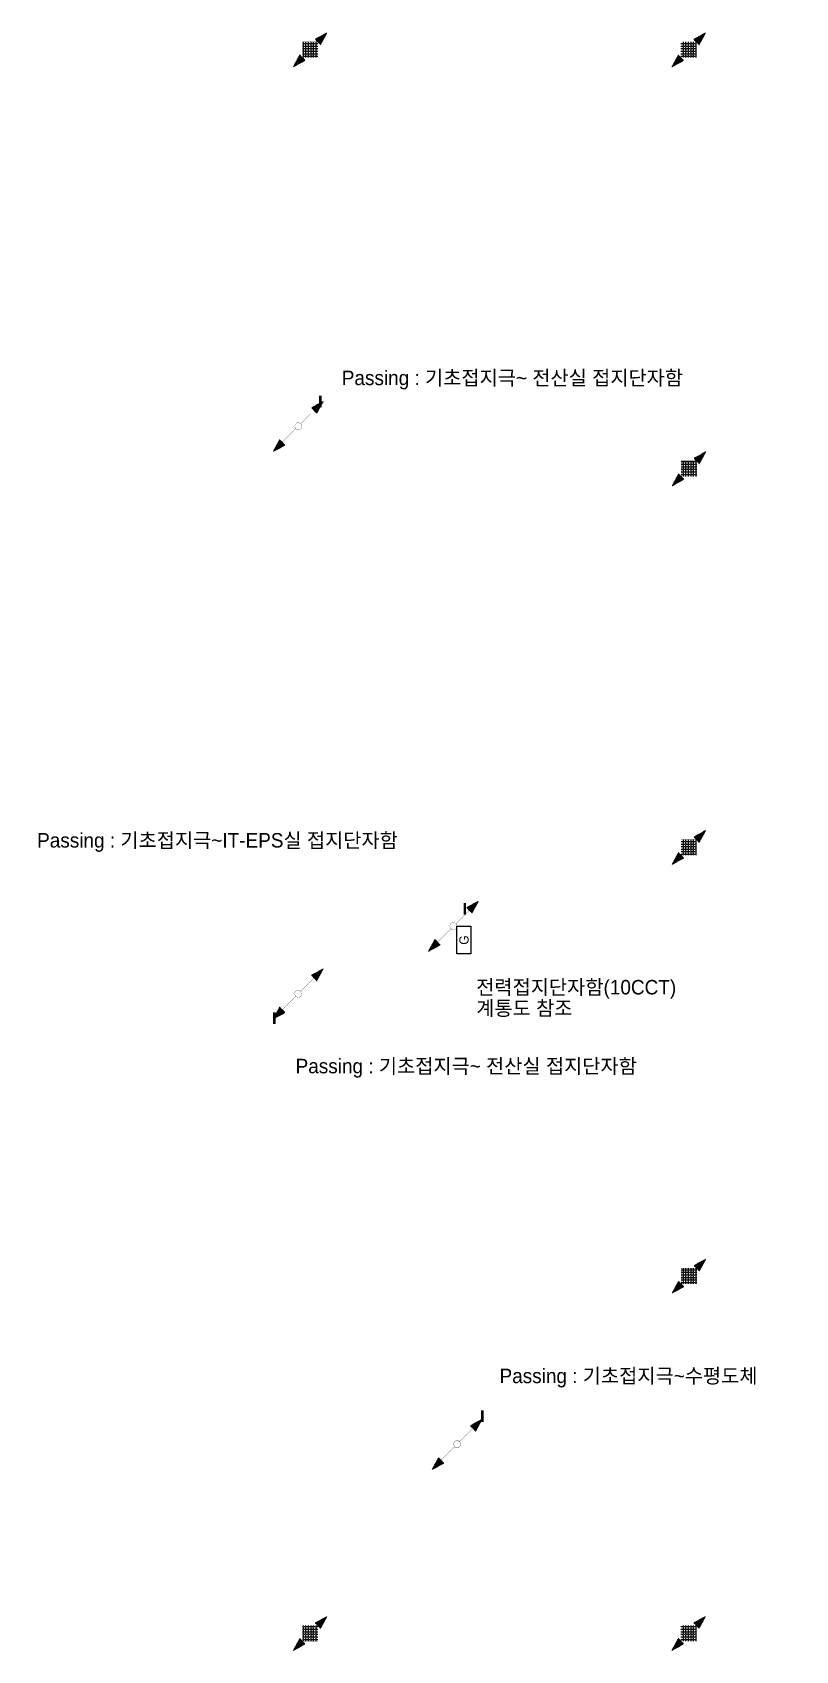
# Model space of a CAD drawing. Header units: millimetres. Extents: x 81900 to 502050, y -708375 to 1238700.
# Drawn here: x 159967 to 179717, y 463557 to 505453 of the extents above; entities that cross this region are included whole.
import ezdxf
from ezdxf.enums import TextEntityAlignment as Align

# ---------------------------------------------------------------- set-up
doc = ezdxf.new("R2010")
doc.units = ezdxf.units.MM
doc.header["$LTSCALE"] = 150
doc.set_wipeout_variables(frame=1)
doc.layers.get('0').update_dxf_attribs({"lineweight": 0})
for name, color, linetype in [('------02 Etc Panel', 3, 'Continuous'), ('------99 Grounding and Lightning', 3, 'Continuous'), ('-----20 General Symbol', 3, 'Continuous'), ('-----29 Indicator', 1, 'Continuous'), ('-----30 Text', 2, 'Continuous')]:
    doc.layers.add(name, color=color, linetype=linetype)
doc.styles.add('ELEC', font='')
doc.styles.get('ELEC').set_extended_font_data('Dotum')
pattern_1 = [(180, (845852.563, 610254.6404), (-1e-14, -6.25), [])]

# ---------------------------------------------------------------- blocks, each defined once
blk = doc.blocks.new('구조체접속')
h = blk.add_hatch()
h.set_pattern_fill('ANGLE', color=1, scale=200)
h.set_pattern_definition([(0, (0, 0), (0, 55), [40, -15]), (90, (0, 0), (-55, 3e-15), [40, -15])])
h.paths.add_polyline_path([(168, 168), (-168, 168), (-168, -168), (168, -168)])
at = {"color": 1}
for p, q in [((166, 168), (168, 166)), ((-168, -166), (-166, -168))]:
    blk.add_line(p, q, dxfattribs=at)
at = {"color": 1, "const_width": 2}
blk.add_lwpolyline([(168, 168), (-168, 168), (-168, -168), (168, -168)], close=True, dxfattribs=at)
blk = doc.blocks.new("'인하도선용 수직철근 또는 철골")
h = blk.add_hatch()
h.set_pattern_fill('ANSI31', color=256, scale=50, angle=135)
h.set_pattern_definition(pattern_1)
h.paths.add_polyline_path([(291, 293), (180, 89), (88, 181)])
h = blk.add_hatch()
h.set_pattern_fill('ANSI31', color=256, scale=50, angle=135)
h.set_pattern_definition(pattern_1)
h.paths.add_polyline_path([(-291, -293), (-180, -89), (-88, -181)])
at = {"const_width": 3.93}
for points in [[(293, 293), (181, 88), (88, 181), (293, 293)], [(-293, -293), (-181, -88), (-88, -181), (-293, -293)]]:
    blk.add_lwpolyline(points, dxfattribs=at)
at = {"xscale": 0.8, "yscale": 0.8, "zscale": 0.8}
blk.add_blockref('구조체접속', (0, 0), dxfattribs=at)
blk = doc.blocks.new('입상입하1')
h = blk.add_hatch()
h.set_pattern_fill('ANSI31', color=256, scale=50, angle=135)
h.set_pattern_definition([(180, (845993.8846, 610394.13), (-1e-14, -6.25), [])])
h.paths.add_polyline_path([(432, 432), (321, 228), (229, 321)])
at = {"const_width": 3.93}
for points in [[(434, 433), (322, 227), (229, 321), (434, 433)], [(43, 43), (275, 275)]]:
    blk.add_lwpolyline(points, dxfattribs=at)
blk.add_lwpolyline([(0, 61, -1), (0, -61, -1), (0, 61)], format="xyb", dxfattribs=at)
blk = doc.blocks.new('C01')
blk.add_lwpolyline([(-300, 0), (-300, 300), (300, 300), (300, 0)], close=True)
at = {"style": 'ELEC'}
blk.add_text('G', height=200, dxfattribs=at).set_placement((0, 150), align=Align.MIDDLE)

msp = doc.modelspace()

# ---------------------------------------------------------------- block references
at = {"layer": '------02 Etc Panel', "xscale": 1.199999999953434, "yscale": 1.199999999953434, "zscale": 1.199999999953434, "rotation": 90}
msp.add_blockref('C01', (171314, 481955), dxfattribs=at)
at = {"layer": '------99 Grounding and Lightning', "xscale": 1.5, "yscale": 1.5, "zscale": 1.5}
for p in [(167154, 505005), (176950, 505002), (176957, 494158), (176954, 484355), (176957, 473258), (167154, 464005), (176950, 464008)]:
    msp.add_blockref("'인하도선용 수직철근 또는 철골", p, dxfattribs=at)
at = {"layer": '-----20 General Symbol', "xscale": 1.5, "yscale": 1.5, "zscale": 1.5}
for p in [(166846, 495255), (170862, 482315), (166846, 480563), (170957, 468902)]:
    msp.add_blockref('입상입하1', p, dxfattribs=at)
at = {"layer": '-----20 General Symbol', "xscale": 1.5, "yscale": 1.5, "zscale": 1.5, "rotation": 180}
for p in [(166846, 495255), (170862, 482315), (166846, 480563), (170957, 468899)]:
    msp.add_blockref('입상입하1', p, dxfattribs=at)

# ---------------------------------------------------------------- wipeouts: each hides what was drawn before it
for points in [[(167909, 496871), (178132, 496871), (178132, 496121), (167909, 496121)], [(159967, 484918), (170670, 484918), (170670, 484168), (159967, 484168)], [(171315, 481095), (177268, 481095), (177268, 479845), (171315, 479845)], [(171993, 471018), (179717, 471018), (179717, 470268), (171993, 470268)]]:
    msp.add_wipeout(points).dxf.layer = '-----29 Indicator'
msp.add_wipeout([(166715, 479054), (176937, 479054), (176937, 478304), (166715, 478304)]).translate(0, 0, 0).dxf.layer = '-----29 Indicator'

# ---------------------------------------------------------------- next in the draw order: linework, layer by layer
at = {"layer": '-----29 Indicator'}
for points in [[(167909, 496496, 0, 0, 0), (167420, 496496, 0, 0, 0), (167420, 496046, 64.2, 64.2, 0), (167420, 495746, 0, 0, 0)], [(170670, 484543, 0, 0, 0), (171159, 484543, 0, 0, 0), (171159, 482911, 64.2, 64.2, 0), (171159, 482610, 0, 0, 0)]]:
    msp.add_lwpolyline(points, format="xyseb", dxfattribs=at)
at = {"layer": '-----29 Indicator', "elevation": 0}
for points in [[(166715, 478679, 0, 0, 0), (166226, 478679, 0, 0, 0), (166226, 479783, 64.2, 64.2, 0), (166226, 480083, 0, 0, 0)], [(171993, 470643, 0, 0, 0), (171609, 470643, 0, 0, 0), (171609, 469780, 64.2, 64.2, 0), (171609, 469479, 0, 0, 0)]]:
    msp.add_lwpolyline(points, format="xyseb", dxfattribs=at)

# ---------------------------------------------------------------- next in the draw order: texts
at = {"layer": '-----30 Text', "style": 'ELEC'}
for s, p in [('Passing : 기초접지극~ 전산실 접지단자함', (167973, 496508)), ('Passing : 기초접지극~IT-EPS실 접지단자함', (160090, 484536)), ('전력접지단자함(10CCT)', (171452, 480733)), ('계통도 참조', (171452, 480188)), ('Passing : 기초접지극~ 전산실 접지단자함', (166778, 478691, 0)), ('Passing : 기초접지극~수평도체', (172055, 470670))]:
    msp.add_text(s, height=375, dxfattribs=at).set_placement(p, align=Align.MIDDLE_LEFT)

doc.saveas('drawing.dxf')
